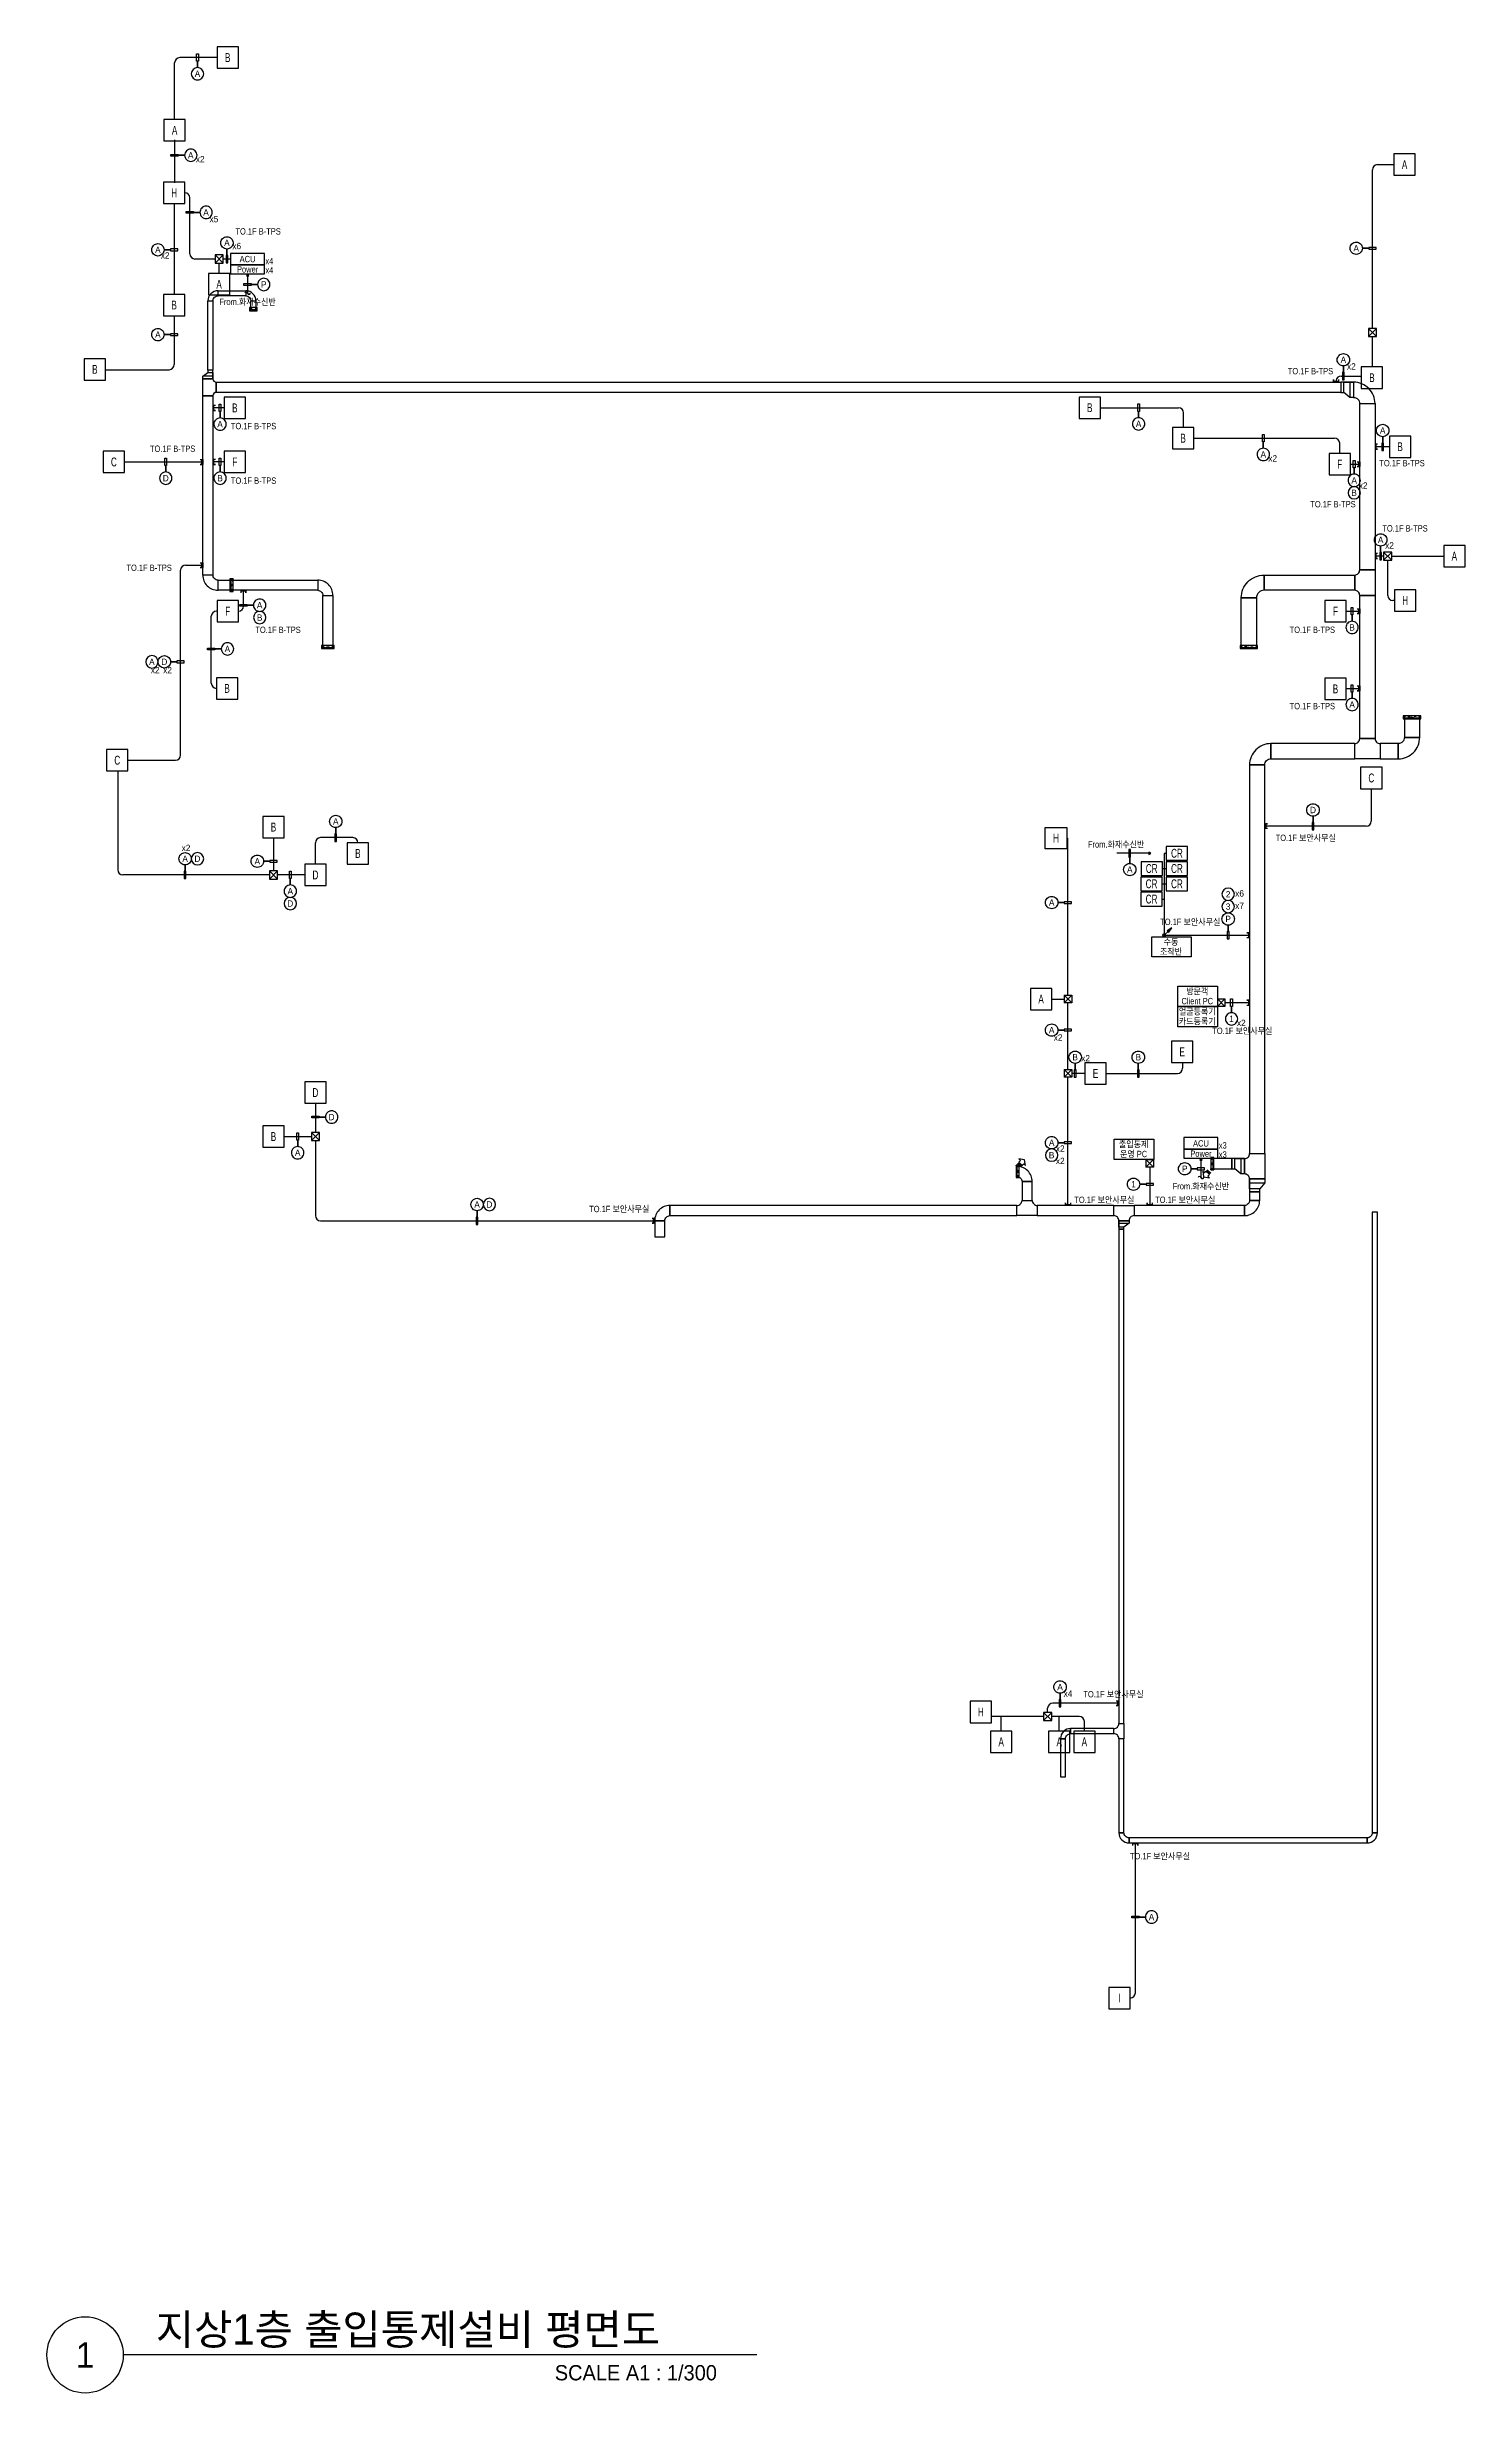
# Model space of a CAD drawing. Header units: millimetres. Extents: x 88230 to 502050, y -351975 to 882900.
# Drawn here: x 91128 to 174714, y -347550 to -209225 of the extents above; entities that cross this region are included whole.
import ezdxf
from ezdxf.enums import TextEntityAlignment as Align

# ---------------------------------------------------------------- set-up
doc = ezdxf.new("R2010")
doc.units = ezdxf.units.MM
doc.header["$LTSCALE"] = 150
doc.linetypes.add('D1', pattern=[3, 1, -1, 1])
for name, color, linetype in [('------16 CCTV', 3, 'Continuous'), ('-----20 General Symbol', 3, 'Continuous'), ('-----27 Communication Cable Tray', 2, 'Continuous'), ('-----29 Indicator', 1, 'Continuous'), ('-----30 Text', 2, 'Continuous'), ('-----41 Drawing Title', 2, 'Continuous'), ('4', 4, 'Continuous'), ('6', 6, 'Continuous')]:
    doc.layers.add(name, color=color, linetype=linetype)
doc.styles.add('ELEC', font='')
doc.styles.get('ELEC').set_extended_font_data('Dotum')

msp = doc.modelspace()

# ---------------------------------------------------------------- texts
at = {"layer": '-----20 General Symbol', "color": 3, "style": 'ELEC', "width": 0.9}
for s, p in [('Power', (102954, -222339, 0)), ('ACU', (102954, -221732, 0)), ('x4', (104238, -221848, 0)), ('x4', (104241, -222388, 0)), ('조작반', (157384, -262564)), ('수동', (157384, -261986)), ('Client PC', (158930, -265481)), ('방문객', (158930, -264904)), ('카드등록기', (158930, -266673)), ('얼굴등록기', (158930, -266096)), ('출입통제', (155177, -273918)), ('ACU', (159147, -273870, 0)), ('x3', (160432, -273986, 0)), ('운영 PC', (155177, -274496)), ('Power', (159147, -274477, 0)), ('x3', (160434, -274526, 0))]:
    msp.add_text(s, height=375, dxfattribs=at).set_placement(p, align=Align.MIDDLE_CENTER)
for p in [(102953, -224248), (154150, -256233), (159146, -276386)]:
    msp.add_text('From.화재수신반', height=375, dxfattribs=at).set_placement(p, align=Align.MIDDLE)
at = {"layer": '-----30 Text', "style": 'ELEC'}
for s, p in [('A', (100002, -210811)), ('A', (99605, -215611)), ('A', (100505, -218980)), ('A', (97668, -221187)), ('A', (101737, -220776)), ('A', (168298, -221095)), ('P', (103908, -223231)), ('A', (97668, -226187)), ('A', (167542, -227671)), ('A', (101331, -231466)), ('A', (155472, -231450)), ('A', (169859, -231839)), ('A', (162822, -233250)), ('D', (98131, -234651)), ('B', (101331, -234651)), ('A', (168179, -234780)), ('B', (168174, -235510)), ('A', (169739, -238289)), ('A', (103665, -242140)), ('B', (103665, -242870)), ('B', (168055, -243450)), ('A', (101767, -244719)), ('A', (97314, -245479)), ('D', (98048, -245479)), ('A', (168056, -248001)), ('D', (165752, -254214)), ('A', (108152, -254889)), ('A', (99272, -257089)), ('D', (99997, -257089)), ('A', (103528, -257236)), ('A', (154952, -257725)), ('A', (105472, -259001)), ('D', (105468, -259730)), ('A', (150348, -259671)), ('3', (160748, -259910)), ('2', (160748, -259180)), ('P', (160752, -260639)), ('1', (160948, -266529)), ('A', (150348, -267191)), ('B', (151732, -268789)), ('B', (155455, -268789)), ('D', (107905, -272318)), ('A', (150348, -273831)), ('A', (105908, -274423)), ('B', (150343, -274560)), ('P', (158191, -275369)), ('1', (155173, -276279)), ('A', (116481, -277475)), ('D', (117206, -277475)), ('A', (150842, -305922)), ('A', (156233, -319483))]:
    msp.add_text(s, height=375, dxfattribs=at).set_placement(p, align=Align.MIDDLE)
for s, p in [('x2', (99902, -216032)), ('x5', (100712, -219561)), ('x6', (102056, -221149)), ('x2', (97839, -221704)), ('x2', (167753, -228248)), ('x2', (163115, -233671)), ('x2', (168450, -235269)), ('x2', (170003, -238800)), ('x2', (97250, -246154)), ('x2', (97980, -246154)), ('x2', (99067, -256637)), ('x6', (161164, -259321)), ('x7', (161164, -260051)), ('x2', (161267, -266950)), ('x2', (150470, -267816)), ('x2', (152089, -269036)), ('x2', (150595, -274363)), ('x2', (150595, -275093)), ('x4', (151051, -306502))]:
    msp.add_text(s, height=375, dxfattribs=at).set_placement(p)
at = {"layer": '-----41 Drawing Title', "color": 2, "style": 'ELEC'}
msp.add_text('지상1층 출입통제설비 평면도', height=1800, dxfattribs=at).set_placement((97545, -344700))
at = {"layer": '-----41 Drawing Title', "color": 7, "style": 'ELEC'}
msp.add_text('1', height=1500, dxfattribs=at).set_placement((93378, -345300), align=Align.MIDDLE)
at = {"layer": '-----41 Drawing Title', "style": 'ELEC'}
msp.add_text('SCALE A1 : 1/300', height=900, dxfattribs=at).set_placement((130617, -346800), align=Align.RIGHT)
at = {"style": 'ELEC', "width": 0.9}
for s, p in [('TO.1F B-TPS', (103575, -220099)), ('TO.1F B-TPS', (165602, -228338, 0)), ('TO.1F B-TPS', (103306, -231577)), ('TO.1F B-TPS', (98536, -232914)), ('TO.1F B-TPS', (170997, -233762, 0)), ('TO.1F B-TPS', (103306, -234796)), ('TO.1F B-TPS', (166928, -236185, 0)), ('TO.1F B-TPS', (171175, -237609, 0)), ('TO.1F B-TPS', (97152, -239934)), ('TO.1F B-TPS', (104749, -243594)), ('TO.1F B-TPS', (165711, -243587)), ('TO.1F B-TPS', (165711, -248087)), ('TO.1F 보안사무실', (165326, -255844)), ('TO.1F 보안사무실', (158517, -260798)), ('TO.1F 보안사무실', (161585, -267223)), ('TO.1F 보안사무실', (124861, -277729, 0)), ('TO.1F 보안사무실', (153454, -277186)), ('TO.1F 보안사무실', (158220, -277186)), ('TO.1F 보안사무실', (153990, -306334)), ('TO.1F 보안사무실', (156734, -315884))]:
    msp.add_text(s, height=375, dxfattribs=at).set_placement(p, align=Align.MIDDLE)

# ---------------------------------------------------------------- blocks, each defined once
blk = doc.blocks.new('O08')
blk.add_hatch(color=256).paths.add_polyline_path([(120, 51), (-120, 51), (-120, 0), (120, 0)])
blk.add_lwpolyline([(120, 127.5), (120, 0), (-120, 0), (-120, 127.5), (-120, 51), (120, 51)])
blk = doc.blocks.new('O01')
blk.add_hatch(color=256).paths.add_polyline_path([(-149, -218), (-218, -149), (-368, -368)])
blk.add_line((-46, -46), (-184, -184))
blk.add_lwpolyline([(-368, -368), (-149, -218), (-218, -149), (-368, -368)])
blk.add_circle((0, 0), 65)
for p in [(-65, 0), (-65, 0), (0, 65), (0, 65), (65, 0), (65, 0), (0, -65), (0, -65)]:
    blk.add_point(p)
blk = doc.blocks.new('BOX')
at = {"layer": '-----20 General Symbol'}
for p, q in [((200, 200), (-200, -200)), ((-200, 200), (200, -200))]:
    blk.add_line(p, q, dxfattribs=at)
blk.add_lwpolyline([(-200, 200), (200, 200), (200, -200), (-200, -200)], close=True, dxfattribs=at)
blk = doc.blocks.new('GOK_I')
at = {"layer": '-----20 General Symbol', "color": 1}
blk.add_lwpolyline([(272950, 39120), (274750, 39120), (274750, 40920), (272950, 40920)], close=True, dxfattribs=at)
at = {"layer": '-----20 General Symbol', "color": 3, "style": 'ELEC', "width": 0.7}
blk.add_text('I', height=750, dxfattribs=at).set_placement((273850, 40020), align=Align.MIDDLE_CENTER)
blk = doc.blocks.new('GOK_A')
at = {"layer": '-----20 General Symbol', "color": 1}
blk.add_lwpolyline([(272950, 44280), (274750, 44280), (274750, 46080), (272950, 46080)], close=True, dxfattribs=at)
at = {"layer": '-----20 General Symbol', "color": 3, "style": 'ELEC', "width": 0.7}
blk.add_text('A', height=750, dxfattribs=at).set_placement((273850, 45180), align=Align.MIDDLE_CENTER)
blk = doc.blocks.new('GOK_B')
at = {"layer": '-----20 General Symbol', "color": 1}
blk.add_lwpolyline([(272950, 41850), (274750, 41850), (274750, 43650), (272950, 43650)], close=True, dxfattribs=at)
at = {"layer": '-----20 General Symbol', "color": 3, "style": 'ELEC', "width": 0.7}
blk.add_text('B', height=750, dxfattribs=at).set_placement((273850, 42750), align=Align.MIDDLE_CENTER)
blk = doc.blocks.new('GOK_F')
at = {"layer": '-----20 General Symbol', "color": 1}
blk.add_lwpolyline([(275670, 41850), (277470, 41850), (277470, 43650), (275670, 43650)], close=True, dxfattribs=at)
at = {"layer": '-----20 General Symbol', "color": 3, "style": 'ELEC', "width": 0.7}
blk.add_text('F', height=750, dxfattribs=at).set_placement((276570, 42750), align=Align.MIDDLE_CENTER)
blk = doc.blocks.new('GOK_H')
at = {"layer": '-----20 General Symbol', "color": 1}
blk.add_lwpolyline([(139470, -259730), (140730, -259730), (140730, -258470), (139470, -258470)], close=True, dxfattribs=at)
at = {"layer": '-----20 General Symbol', "color": 3, "style": 'ELEC', "width": 0.7}
blk.add_text('H', height=525, dxfattribs=at).set_placement((140100, -259100), align=Align.MIDDLE_CENTER)
blk = doc.blocks.new('GOK_D')
at = {"layer": '-----20 General Symbol', "color": 1}
blk.add_lwpolyline([(116508, -205929), (117768, -205929), (117768, -204669), (116508, -204669)], close=True, dxfattribs=at)
at = {"layer": '-----20 General Symbol', "color": 3, "style": 'ELEC', "width": 0.7}
blk.add_text('D', height=525, dxfattribs=at).set_placement((117138, -205299), align=Align.MIDDLE_CENTER)
blk = doc.blocks.new('A$Cfacc77e0')
at = {"layer": '-----20 General Symbol', "color": 1}
blk.add_lwpolyline([(0, 0), (1260, 0), (1260, 810), (0, 810)], close=True, dxfattribs=at)
at = {"layer": '-----20 General Symbol', "color": 3, "style": 'ELEC', "width": 0.7}
blk.add_text('CR', height=525, dxfattribs=at).set_placement((630, 410), align=Align.MIDDLE_CENTER)
blk = doc.blocks.new('GOK_C')
at = {"layer": '-----20 General Symbol', "color": 1}
blk.add_lwpolyline([(114698, -205929), (115958, -205929), (115958, -204669), (114698, -204669)], close=True, dxfattribs=at)
at = {"layer": '-----20 General Symbol', "color": 3, "style": 'ELEC', "width": 0.7}
blk.add_text('C', height=525, dxfattribs=at).set_placement((115328, -205299), align=Align.MIDDLE_CENTER)
blk = doc.blocks.new('A$C533477cd')
at = {"layer": '-----27 Communication Cable Tray', "color": 1, "elevation": 0}
blk.add_lwpolyline([(200, -2581), (0, -2581), (0, -3731), (200, -3731), (200, -2581)], dxfattribs=at)
at = {"layer": '-----27 Communication Cable Tray', "color": 1, "linetype": 'D1', "elevation": 0}
for points in [[(200, -2581), (0, -3731)], [(200, -3731), (0, -2581)]]:
    blk.add_lwpolyline(points, dxfattribs=at)
at = {"layer": '-----27 Communication Cable Tray', "elevation": 0}
for points in [[(50, -2631), (0, -2631), (0, -3681), (50, -3681), (50, -2631)], [(150, -2706), (150, -2656), (50, -2656), (50, -3656), (150, -3656), (150, -3606)]]:
    blk.add_lwpolyline(points, dxfattribs=at)
blk = doc.blocks.new('O03')
at = {"linetype": 'Continuous'}
for p, q in [((-101, 101), (101, -101)), ((-74, 127), (127, -74)), ((-48, 154), (154, -48)), ((-27, 366), (69, 270)), ((-27, 366), (321, 321)), ((69, 270), (-21, 180)), ((-21, 180), (180, -21)), ((270, 69), (180, -21)), ((270, 69), (366, -27)), ((321, 321), (366, -27))]:
    blk.add_line(p, q, dxfattribs=at)
blk = doc.blocks.new('GOK_E')
at = {"layer": '-----20 General Symbol', "color": 1}
blk.add_lwpolyline([(275670, 44280), (277470, 44280), (277470, 46080), (275670, 46080)], close=True, dxfattribs=at)
at = {"layer": '-----20 General Symbol', "color": 3, "style": 'ELEC', "width": 0.7}
blk.add_text('E', height=750, dxfattribs=at).set_placement((276570, 45180), align=Align.MIDDLE_CENTER)

# ---------------------------------------------------------------- linework, layer by layer
at = {"layer": '------16 CCTV', "elevation": 0}
for points in [[(151079, -265135), (151079, -265585), (151529, -265135), (151529, -265585), (151079, -265135), (151529, -265135), (151529, -265585), (151079, -265585)], [(160114, -265348), (160114, -265798), (160564, -265348), (160564, -265798), (160114, -265348), (160564, -265348), (160564, -265798), (160114, -265798)], [(151079, -269520), (151079, -269970), (151529, -269520), (151529, -269970), (151079, -269520), (151529, -269520), (151529, -269970), (151079, -269970)]]:
    msp.add_lwpolyline(points, dxfattribs=at)
at = {"layer": '------16 CCTV'}
msp.add_lwpolyline([(155904, -274813), (155904, -275263), (156354, -274813), (156354, -275263), (155904, -274813), (156354, -274813), (156354, -275263), (155904, -275263)], dxfattribs=at)
at = {"layer": '-----20 General Symbol', "color": 1}
for points in [[(101954, -222069), (103954, -222069), (103954, -221395), (101954, -221395)], [(101954, -222608), (103954, -222608), (103954, -222069), (101954, -222069)], [(154040, -273621), (156361, -273621), (156361, -274813), (154040, -274813)], [(158147, -274207), (160147, -274207), (160147, -273533), (158147, -273533)], [(158147, -274747), (160147, -274747), (160147, -274207), (158147, -274207)]]:
    msp.add_lwpolyline(points, close=True, dxfattribs=at)
at = {"layer": '-----20 General Symbol', "color": 1, "elevation": 0}
for points in [[(156246, -261689), (158567, -261689), (158567, -262880), (156246, -262880)], [(157793, -264607), (160114, -264607), (160114, -265798), (157793, -265798)], [(157793, -265798), (160114, -265798), (160114, -266990), (157793, -266990)]]:
    msp.add_lwpolyline(points, close=True, dxfattribs=at)
at = {"layer": '-----27 Communication Cable Tray', "elevation": 0}
for points in [[(100912, -224200), (100912, -224200, -0.4142136), (101212, -223900), (101212, -223900), (101212, -223600, 0.4142136), (100612, -224200)], [(102852, -223900), (102852, -223900, -0.4060977), (103144, -224200), (103144, -224200), (103444, -224200, 0.4102166), (102852, -223600)], [(100912, -229792), (100312, -229792), (100312, -229792), (100312, -228792), (100912, -228792, 0.4142136), (101112, -228992), (101112, -229592), (101112, -229592, 0.4142136)], [(168146, -229893), (168146, -229893, -0.4142136), (168506, -230253), (168506, -230253), (169406, -230253, 0.4142136), (168146, -228993)], [(101212, -240661), (101212, -240661, -0.4142136), (100912, -240361), (100912, -240361), (100312, -240361, 0.4142136), (101212, -241261)], [(107086, -241261), (107086, -241261, -0.4142136), (107386, -241561), (107386, -241561), (107986, -241561, 0.4142136), (107086, -240661)], [(162870, -241260), (162870, -241260, 0.4142136), (162421, -241709), (162421, -241709), (161522, -241709, -0.4142136), (162870, -240362)], [(168507, -240061), (169407, -240061), (169407, -240061), (169407, -241561), (168507, -241561, 0.4142136), (168207, -241261), (168207, -240361), (168207, -240361, 0.4142136)], [(162911, -251558), (162911, -251558, -0.4142136), (163271, -251198), (163271, -251198), (163271, -250298, 0.4142136), (162011, -251558)], [(169707, -250298), (169707, -251198), (169707, -251198), (168207, -251198), (168207, -250298, 0.4142136), (168507, -249998), (169407, -249998), (169407, -249998, 0.4142136)], [(171139, -249938), (171139, -249938, -0.4142136), (170779, -250298), (170779, -250298), (170779, -251198, 0.4142136), (172039, -249938)], [(148300, -275824), (148300, -275824, -0.4142136), (148600, -276124), (148600, -276124), (149200, -276124, 0.4142136), (148300, -275224)], [(162011, -274470), (162911, -274470), (162911, -274470), (162911, -275970), (162011, -275970, 0.4142136), (161711, -275670), (161711, -274770), (161711, -274770, 0.4142136)], [(127550, -278431), (127550, -278431, -0.4142136), (127850, -278131), (127850, -278131), (127850, -277531, 0.4142136), (126950, -278431)], [(149500, -277531), (149500, -278131), (149500, -278131), (148300, -278131), (148300, -277531, 0.4142136), (148600, -277231), (149200, -277231), (149200, -277231, 0.4142136)], [(154007, -278131), (154007, -277531), (154007, -277531), (155207, -277531), (155207, -278131, 0.4142136), (154907, -278431), (154307, -278431), (154307, -278431, 0.4142136)], [(162011, -277231), (162011, -277231, -0.4142136), (161711, -277531), (161711, -277531), (161711, -278131, 0.4142136), (162611, -277231)], [(151167, -308971), (151167, -308971, -0.4142136), (151467, -308671), (151467, -308671), (151467, -308371, 0.4142136), (150867, -308971)], [(154306, -308071), (154606, -308071), (154606, -308071), (154606, -308971), (154306, -308971, 0.4142136), (154006, -308671), (154006, -308371), (154006, -308371, 0.4142136)], [(154906, -314811), (154906, -314811, -0.4142136), (154606, -314511), (154606, -314511), (154306, -314511, 0.4142136), (154906, -315111)], [(169246, -314511), (169246, -314511, -0.4142136), (168946, -314811), (168946, -314811), (168946, -315111, 0.4142136), (169546, -314511)]]:
    msp.add_lwpolyline(points, format="xyb", close=True, dxfattribs=at)
for points in [[(101212, -223600), (102852, -223600), (102852, -223900), (101212, -223900)], [(100912, -224200), (100912, -228292), (100612, -228292), (100612, -224200)], [(103144, -224733), (103144, -224200), (103444, -224200), (103444, -224733)], [(167396, -229593), (101112, -229594), (101112, -228994), (167396, -228993)], [(100912, -229792), (100912, -240361), (100312, -240361), (100312, -229792)], [(169406, -230253), (169407, -240061), (168507, -240061), (168506, -230253)], [(107086, -241261), (101212, -241261), (101212, -240661), (107086, -240661)], [(162870, -240362), (168207, -240361), (168207, -241261), (162870, -241262)], [(107386, -244695), (107386, -241561), (107986, -241561), (107986, -244695)], [(161521, -244662), (161522, -241709), (162422, -241709), (162421, -244662)], [(169406, -241561), (169408, -249998), (168508, -249998), (168506, -241561)], [(172039, -249938), (172039, -248838), (171139, -248838), (171139, -249938)], [(168207, -250298), (163271, -250298), (163271, -251198), (168207, -251198)], [(170779, -250298), (169707, -250298), (169707, -251198), (170779, -251198)], [(162911, -274470), (162911, -251558), (162011, -251558), (162011, -274470)], [(160961, -274770), (159857, -274770), (159857, -275370), (160961, -275370)], [(149200, -277231), (149200, -276124), (148600, -276124), (148600, -277231)], [(148300, -277531), (127850, -277531), (127850, -278131), (148300, -278131)], [(154007, -277531), (149500, -277531), (149500, -278131), (154007, -278131)], [(161711, -277531), (155207, -277531), (155207, -278131), (161711, -278131)], [(162011, -276720), (162011, -277231), (162611, -277231), (162611, -276720)], [(169546, -314511), (169546, -277927), (169246, -277927), (169246, -314511)], [(127550, -279383), (127550, -278431), (126950, -278431), (126950, -279383)], [(154606, -308071), (154607, -278931), (154307, -278931), (154306, -308071)], [(154007, -308371), (151467, -308371), (151467, -308671), (154007, -308671)], [(151167, -311223), (151167, -308971), (150867, -308971), (150867, -311223)], [(154606, -314511), (154606, -308971), (154306, -308971), (154306, -314511)], [(168946, -314811), (154906, -314811), (154906, -315111), (168946, -315111)]]:
    msp.add_lwpolyline(points, close=True, dxfattribs=at)
at = {"layer": '-----27 Communication Cable Tray', "color": 1, "elevation": 0}
for points in [[(103069, -224583), (103069, -224783), (103519, -224783), (103519, -224583), (103069, -224583)], [(148435, -275156), (148255, -275156), (148255, -275891), (148435, -275891), (148435, -275156)], [(159722, -275438), (159902, -275438), (159902, -274703), (159722, -274703), (159722, -275438)]]:
    msp.add_lwpolyline(points, dxfattribs=at)
at = {"layer": '-----27 Communication Cable Tray', "color": 1, "linetype": 'D1', "elevation": 0}
for points in [[(103069, -224583), (103519, -224783)], [(103519, -224583), (103069, -224783)], [(148435, -275156), (148255, -275891)], [(148435, -275891), (148255, -275156)], [(159722, -275438), (159902, -274703)], [(159722, -274703), (159902, -275438)]]:
    msp.add_lwpolyline(points, dxfattribs=at)
at = {"layer": '-----27 Communication Cable Tray', "elevation": 0}
for points in [[(103119, -224733), (103119, -224783), (103469, -224783), (103469, -224733), (103119, -224733)], [(103194, -224633), (103144, -224633), (103144, -224733), (103444, -224733), (103444, -224633), (103394, -224633)], [(100912, -228792), (100912, -228292), (100612, -228292), (100612, -228412), (100912, -228412), (100912, -228645), (100312, -228645), (100612, -228412), (100912, -228412), (100912, -228792), (100312, -228792), (100312, -228645)], [(168146, -228993), (167396, -228993), (167396, -229593), (167575, -229593), (167575, -228993), (167924, -228993), (167924, -229893), (167575, -229593), (167575, -228993), (168146, -228993), (168146, -229893), (167924, -229893)], [(148300, -275201), (148255, -275201), (148255, -275846), (148300, -275846), (148300, -275201)], [(148390, -275269), (148390, -275224), (148300, -275224), (148300, -275824), (148390, -275824), (148390, -275779)], [(159767, -275325), (159767, -275370), (159857, -275370), (159857, -274770), (159767, -274770), (159767, -274815)], [(159857, -275393), (159902, -275393), (159902, -274748), (159857, -274748), (159857, -275393)], [(161711, -274770), (160961, -274770), (160961, -275370), (161140, -275370), (161140, -274770), (161489, -274770), (161489, -275670), (161140, -275370), (161140, -274770), (161711, -274770), (161711, -275670), (161489, -275670)], [(162011, -275970), (162011, -276720), (162611, -276720), (162611, -276541), (162011, -276541), (162011, -276192), (162911, -276192), (162611, -276541), (162011, -276541), (162011, -275970), (162911, -275970), (162911, -276192)], [(127550, -278431), (126950, -278431)], [(154307, -278431), (154307, -278931), (154607, -278931), (154607, -278812), (154307, -278812), (154307, -278579), (154907, -278579), (154607, -278812), (154307, -278812), (154307, -278431), (154907, -278431), (154907, -278579)]]:
    msp.add_lwpolyline(points, dxfattribs=at)
at = {"layer": '-----27 Communication Cable Tray', "color": 1}
for points in [[(102097, -240593), (101917, -240593), (101917, -241328), (102097, -241328), (102097, -240593)], [(107319, -244515), (107319, -244695), (108054, -244695), (108054, -244515), (107319, -244515)]]:
    msp.add_lwpolyline(points, dxfattribs=at)
at = {"layer": '-----27 Communication Cable Tray', "color": 1, "linetype": 'D1'}
for points in [[(102097, -240593), (101917, -241328)], [(102097, -241328), (101917, -240593)], [(107319, -244515), (108054, -244695)], [(108054, -244515), (107319, -244695)]]:
    msp.add_lwpolyline(points, dxfattribs=at)
at = {"layer": '-----27 Communication Cable Tray'}
for points in [[(101962, -240638), (101917, -240638), (101917, -241283), (101962, -241283), (101962, -240638)], [(102052, -240706), (102052, -240661), (101962, -240661), (101962, -241261), (102052, -241261), (102052, -241216)], [(107364, -244650), (107364, -244695), (108009, -244695), (108009, -244650), (107364, -244650)], [(107431, -244560), (107386, -244560), (107386, -244650), (107986, -244650), (107986, -244560), (107941, -244560)]]:
    msp.add_lwpolyline(points, dxfattribs=at)
at = {"layer": '-----29 Indicator', "color": 1}
for points in [[(100002, -210446), (100002, -210073), (99951, -210073), (99951, -209637), (100054, -209637), (100054, -210073), (99977, -210073), (100002, -210073), (100002, -210446, 0.4142136), (99637, -210811, 0.4142136), (100002, -211175, 0.4142136), (100367, -210811, 0.4142136), (100002, -210446, 0.1510418)], [(99244, -215611), (98872, -215611), (98872, -215663), (98435, -215663), (98435, -215560), (98872, -215560), (98872, -215637), (98872, -215611), (99244, -215611, 0.4142136), (99609, -215976, 0.4142136), (99974, -215611, 0.4142136), (99609, -215246, 0.4142136), (99244, -215611, 0.1510418)], [(100144, -218980), (99772, -218980), (99772, -219031), (99335, -219031), (99335, -218928), (99772, -218928), (99772, -219005), (99772, -218980), (100144, -218980, 0.4142136), (100509, -219345, 0.4142136), (100874, -218980, 0.4142136), (100509, -218615, 0.4142136), (100144, -218980, 0.1510418)], [(98033, -221187), (98405, -221187), (98405, -221239), (98842, -221239), (98842, -221136), (98405, -221136), (98405, -221213), (98405, -221187), (98033, -221187, -0.4142136), (97668, -221552, -0.4142136), (97303, -221187, -0.4142136), (97668, -220822, -0.4142136), (98033, -221187, -0.1510418)], [(101737, -221141), (101737, -221514), (101685, -221514), (101685, -221950), (101788, -221950), (101788, -221514), (101711, -221514), (101737, -221514), (101737, -221141, -0.4142136), (101372, -220776, -0.4142136), (101737, -220412, -0.4142136), (102102, -220776, -0.4142136), (101737, -221141, -0.1510418)], [(168663, -221095), (169035, -221095), (169035, -221146), (169472, -221146), (169472, -221043), (169035, -221043), (169035, -221120), (169035, -221095), (168663, -221095, -0.4142136), (168298, -221459, -0.4142136), (167933, -221095, -0.4142136), (168298, -220730, -0.4142136), (168663, -221095, -0.1510418)], [(103544, -223231), (103171, -223231), (103171, -223282), (102735, -223282), (102735, -223180), (103171, -223180), (103171, -223257), (103171, -223231), (103544, -223231, 0.4142136), (103908, -223596, 0.4142136), (104273, -223231, 0.4142136), (103908, -222866, 0.4142136), (103544, -223231, 0.1510418)], [(98033, -226187), (98405, -226187), (98405, -226239), (98842, -226239), (98842, -226136), (98405, -226136), (98405, -226213), (98405, -226187), (98033, -226187, -0.4142136), (97668, -226552, -0.4142136), (97303, -226187, -0.4142136), (97668, -225822, -0.4142136), (98033, -226187, -0.1510418)], [(101331, -231101), (101331, -230728), (101280, -230728), (101280, -230292), (101383, -230292), (101383, -230728), (101306, -230728), (101331, -230728), (101331, -231101, 0.4142136), (100967, -231466, 0.4142136), (101331, -231830, 0.4142136), (101696, -231466, 0.4142136), (101331, -231101, 0.1510418)], [(155472, -231085), (155472, -230713), (155421, -230713), (155421, -230277), (155524, -230277), (155524, -230713), (155447, -230713), (155472, -230713), (155472, -231085, 0.4142136), (155107, -231450, 0.4142136), (155472, -231815, 0.4142136), (155837, -231450, 0.4142136), (155472, -231085, 0.1510418)], [(162822, -232885), (162822, -232513), (162771, -232513), (162771, -232077), (162874, -232077), (162874, -232513), (162797, -232513), (162822, -232513), (162822, -232885, 0.4142136), (162457, -233250, 0.4142136), (162822, -233615, 0.4142136), (163187, -233250, 0.4142136), (162822, -232885, 0.1510418)], [(169859, -232204), (169859, -232577), (169808, -232577), (169808, -233013), (169910, -233013), (169910, -232577), (169833, -232577), (169859, -232577), (169859, -232204, -0.4142136), (169494, -231839, -0.4142136), (169859, -231475, -0.4142136), (170224, -231839, -0.4142136), (169859, -232204, -0.1510418)], [(98131, -234286), (98131, -233913), (98080, -233913), (98080, -233477), (98183, -233477), (98183, -233913), (98106, -233913), (98131, -233913), (98131, -234286, 0.4142136), (97767, -234651, 0.4142136), (98131, -235015, 0.4142136), (98496, -234651, 0.4142136), (98131, -234286, 0.1510418)], [(101331, -234286), (101331, -233913), (101280, -233913), (101280, -233477), (101383, -233477), (101383, -233913), (101306, -233913), (101331, -233913), (101331, -234286, 0.4142136), (100967, -234651, 0.4142136), (101331, -235015, 0.4142136), (101696, -234651, 0.4142136), (101331, -234286, 0.1510418)], [(168179, -234415), (168179, -234042), (168127, -234042), (168127, -233606), (168230, -233606), (168230, -234042), (168153, -234042), (168179, -234042), (168179, -234415, 0.4142136), (167814, -234780, 0.4142136), (168179, -235145, 0.4142136), (168543, -234780, 0.4142136), (168179, -234415, 0.1510418)], [(169739, -238654), (169739, -239026), (169688, -239026), (169688, -239463), (169790, -239463), (169790, -239026), (169713, -239026), (169739, -239026), (169739, -238654, -0.4142136), (169374, -238289, -0.4142136), (169739, -237924, -0.4142136), (170104, -238289, -0.4142136), (169739, -238654, -0.1510418)], [(103304, -242140), (102932, -242140), (102932, -242192), (102495, -242192), (102495, -242089), (102932, -242089), (102932, -242166), (102932, -242140), (103304, -242140, 0.4142136), (103669, -242505, 0.4142136), (104034, -242140, 0.4142136), (103669, -241776, 0.4142136), (103304, -242140, 0.1510418)], [(168055, -243085), (168055, -242713), (168004, -242713), (168004, -242277), (168107, -242277), (168107, -242713), (168030, -242713), (168055, -242713), (168055, -243085, 0.4142136), (167691, -243450, 0.4142136), (168055, -243815, 0.4142136), (168420, -243450, 0.4142136), (168055, -243085, 0.1510418)], [(101406, -244719), (101033, -244719), (101033, -244770), (100597, -244770), (100597, -244667), (101033, -244667), (101033, -244744), (101033, -244719), (101406, -244719, 0.4142136), (101771, -245083, 0.4142136), (102136, -244719, 0.4142136), (101771, -244354, 0.4142136), (101406, -244719, 0.1510418)], [(98413, -245479), (98785, -245479), (98785, -245530), (99222, -245530), (99222, -245427), (98785, -245427), (98785, -245504), (98785, -245479), (98413, -245479, -0.4142136), (98048, -245843, -0.4142136), (97683, -245479, -0.4142136), (98048, -245114, -0.4142136), (98413, -245479, -0.1510418)], [(168056, -247636), (168056, -247263), (168004, -247263), (168004, -246827), (168107, -246827), (168107, -247263), (168030, -247263), (168056, -247263), (168056, -247636, 0.4142136), (167691, -248001, 0.4142136), (168056, -248365, 0.4142136), (168421, -248001, 0.4142136), (168056, -247636, 0.1510418)], [(165752, -254579), (165752, -254952), (165701, -254952), (165701, -255388), (165804, -255388), (165804, -254952), (165727, -254952), (165752, -254952), (165752, -254579, -0.4142136), (165387, -254214, -0.4142136), (165752, -253850, -0.4142136), (166117, -254214, -0.4142136), (165752, -254579, -0.1510418)], [(108152, -255254), (108152, -255627), (108101, -255627), (108101, -256063), (108204, -256063), (108204, -255627), (108127, -255627), (108152, -255627), (108152, -255254, -0.4142136), (107787, -254889, -0.4142136), (108152, -254525, -0.4142136), (108517, -254889, -0.4142136), (108152, -255254, -0.1510418)], [(99272, -257454), (99272, -257827), (99221, -257827), (99221, -258263), (99324, -258263), (99324, -257827), (99247, -257827), (99272, -257827), (99272, -257454, -0.4142136), (98907, -257089, -0.4142136), (99272, -256725, -0.4142136), (99637, -257089, -0.4142136), (99272, -257454, -0.1510418)], [(103893, -257236), (104265, -257236), (104265, -257287), (104702, -257287), (104702, -257185), (104265, -257185), (104265, -257262), (104265, -257236), (103893, -257236, -0.4142136), (103528, -257601, -0.4142136), (103163, -257236, -0.4142136), (103528, -256871, -0.4142136), (103893, -257236, -0.1510418)], [(154952, -257360), (154952, -256987), (155003, -256987), (155003, -256551), (154900, -256551), (154900, -256987), (154977, -256987), (154952, -256987), (154952, -257360, -0.4142136), (155317, -257725, -0.4142136), (154952, -258090, -0.4142136), (154587, -257725, -0.4142136), (154952, -257360, -0.1510418)], [(105472, -258636), (105472, -258263), (105421, -258263), (105421, -257827), (105524, -257827), (105524, -258263), (105447, -258263), (105472, -258263), (105472, -258636, 0.4142136), (105107, -259001, 0.4142136), (105472, -259365, 0.4142136), (105837, -259001, 0.4142136), (105472, -258636, 0.1510418)], [(160752, -261004), (160752, -261377), (160701, -261377), (160701, -261813), (160804, -261813), (160804, -261377), (160727, -261377), (160752, -261377), (160752, -261004, -0.4142136), (160387, -260639, -0.4142136), (160752, -260275, -0.4142136), (161117, -260639, -0.4142136), (160752, -261004, -0.1510418)], [(151732, -269154), (151732, -269527), (151681, -269527), (151681, -269963), (151784, -269963), (151784, -269527), (151707, -269527), (151732, -269527), (151732, -269154, -0.4142136), (151367, -268789, -0.4142136), (151732, -268425, -0.4142136), (152097, -268789, -0.4142136), (151732, -269154, -0.1510418)], [(155455, -269154), (155455, -269527), (155404, -269527), (155404, -269963), (155507, -269963), (155507, -269527), (155430, -269527), (155455, -269527), (155455, -269154, -0.4142136), (155091, -268789, -0.4142136), (155455, -268425, -0.4142136), (155820, -268789, -0.4142136), (155455, -269154, -0.1510418)], [(107544, -272318), (107172, -272318), (107172, -272369), (106735, -272369), (106735, -272266), (107172, -272266), (107172, -272343), (107172, -272318), (107544, -272318, 0.4142136), (107909, -272683, 0.4142136), (108274, -272318, 0.4142136), (107909, -271953, 0.4142136), (107544, -272318, 0.1510418)], [(158555, -275369), (158928, -275369), (158928, -275420), (159364, -275420), (159364, -275318), (158928, -275318), (158928, -275395), (158928, -275369), (158555, -275369, -0.4142136), (158191, -275734, -0.4142136), (157826, -275369, -0.4142136), (158191, -275004, -0.4142136), (158555, -275369, -0.1510418)]]:
    msp.add_lwpolyline(points, format="xyb", dxfattribs=at)
at = {"layer": '-----29 Indicator', "color": 1, "elevation": 0}
for points in [[(167542, -228036), (167542, -228409), (167491, -228409), (167491, -228845), (167594, -228845), (167594, -228409), (167517, -228409), (167542, -228409), (167542, -228036, -0.4142136), (167177, -227671, -0.4142136), (167542, -227306, -0.4142136), (167907, -227671, -0.4142136), (167542, -228036, -0.1510418)], [(150713, -259671), (151085, -259671), (151085, -259722), (151522, -259722), (151522, -259620), (151085, -259620), (151085, -259697), (151085, -259671), (150713, -259671, -0.4142136), (150348, -260036, -0.4142136), (149983, -259671, -0.4142136), (150348, -259306, -0.4142136), (150713, -259671, -0.1510418)], [(160948, -266164), (160948, -265791), (160897, -265791), (160897, -265355), (161000, -265355), (161000, -265791), (160923, -265791), (160948, -265791), (160948, -266164, 0.4142136), (160584, -266529, 0.4142136), (160948, -266894, 0.4142136), (161313, -266529, 0.4142136), (160948, -266164, 0.1510418)], [(150713, -267191), (151085, -267191), (151085, -267242), (151522, -267242), (151522, -267140), (151085, -267140), (151085, -267217), (151085, -267191), (150713, -267191, -0.4142136), (150348, -267556, -0.4142136), (149983, -267191, -0.4142136), (150348, -266826, -0.4142136), (150713, -267191, -0.1510418)], [(105908, -274058), (105908, -273686), (105857, -273686), (105857, -273249), (105959, -273249), (105959, -273686), (105882, -273686), (105908, -273686), (105908, -274058, 0.4142136), (105543, -274423, 0.4142136), (105908, -274788, 0.4142136), (106273, -274423, 0.4142136), (105908, -274058, 0.1510418)], [(150713, -273831), (151085, -273831), (151085, -273882), (151522, -273882), (151522, -273780), (151085, -273780), (151085, -273857), (151085, -273831), (150713, -273831, -0.4142136), (150348, -274196, -0.4142136), (149983, -273831, -0.4142136), (150348, -273466, -0.4142136), (150713, -273831, -0.1510418)], [(155538, -276279), (155910, -276279), (155910, -276330), (156347, -276330), (156347, -276227), (155910, -276227), (155910, -276304), (155910, -276279), (155538, -276279, -0.4142136), (155173, -276644, -0.4142136), (154808, -276279, -0.4142136), (155173, -275914, -0.4142136), (155538, -276279, -0.1510418)], [(116481, -277840), (116481, -278213), (116429, -278213), (116429, -278649), (116532, -278649), (116532, -278213), (116455, -278213), (116481, -278213), (116481, -277840, -0.4142136), (116116, -277475, -0.4142136), (116481, -277110, -0.4142136), (116845, -277475, -0.4142136), (116481, -277840, -0.1510418)], [(150842, -306286), (150842, -306659), (150791, -306659), (150791, -307095), (150894, -307095), (150894, -306659), (150817, -306659), (150842, -306659), (150842, -306286, -0.4142136), (150478, -305922, -0.4142136), (150842, -305557, -0.4142136), (151207, -305922, -0.4142136), (150842, -306286, -0.1510418)], [(155873, -319483), (155500, -319483), (155500, -319535), (155064, -319535), (155064, -319432), (155500, -319432), (155500, -319509), (155500, -319483), (155873, -319483, 0.4142136), (156237, -319848, 0.4142136), (156602, -319483, 0.4142136), (156237, -319118, 0.4142136), (155873, -319483, 0.1510418)]]:
    msp.add_lwpolyline(points, format="xyb", dxfattribs=at)
at = {"layer": '-----29 Indicator'}
for centre, start, end in [((168179, -235510), 90, 180), ((168179, -235510), 0, 90), ((168179, -235510), 180, 270), ((168179, -235510), 270, 0), ((103669, -242870), 90, 180), ((103669, -242870), 180, 270), ((103669, -242870), 0, 90), ((103669, -242870), 270, 0), ((97318, -245479), 90, 180), ((97318, -245479), 180, 270), ((97318, -245479), 0, 90), ((97318, -245479), 270, 0), ((100002, -257089), 90, 180), ((100002, -257089), 180, 270), ((100002, -257089), 0, 90), ((100002, -257089), 270, 0), ((105472, -259730), 90, 180), ((105472, -259730), 180, 270), ((105472, -259730), 0, 90), ((105472, -259730), 270, 0), ((160752, -259180), 90, 180), ((160752, -259180), 180, 270), ((160752, -259910), 90, 180), ((160752, -259910), 180, 270), ((160752, -259180), 0, 90), ((160752, -259180), 270, 0), ((160752, -259910), 0, 90), ((160752, -259910), 270, 0), ((150348, -274560), 90, 180), ((150348, -274560), 180, 270), ((150348, -274560), 0, 90), ((150348, -274560), 270, 0), ((117210, -277475), 90, 180), ((117210, -277475), 180, 270), ((117210, -277475), 0, 90), ((117210, -277475), 270, 0)]:
    msp.add_arc(centre, 365, start, end, dxfattribs=at)
at = {"layer": '-----41 Drawing Title', "color": 7}
msp.add_line((132972, -345300), (95628, -345300), dxfattribs=at)
msp.add_circle((93378, -345300), 2250, dxfattribs=at)
at = {"layer": '4'}
for p, q in [((98654, -213510), (98654, -210155)), ((101154, -209855), (98954, -209855)), ((98654, -214710), (98654, -217230)), ((169254, -225827), (169254, -216465)), ((169554, -216165), (170519, -216165)), ((98624, -218460), (98624, -223812)), ((99554, -221432), (99554, -218130)), ((101034, -221732), (99854, -221732)), ((101274, -222590), (101274, -221972)), ((101954, -221732), (101514, -221732)), ((98624, -225072), (98624, -227956)), ((169254, -228095), (169254, -226307)), ((94584, -228256), (98324, -228256)), ((167110, -228895), (167110, -228993)), ((167408, -228627), (168613, -228627)), ((101574, -230510), (100912, -230510)), ((153224, -230495), (157824, -230495)), ((158124, -231665), (158124, -230795)), ((158724, -232295), (167024, -232295)), ((95704, -233695), (100312, -233695)), ((101574, -233695), (100912, -233695)), ((167324, -233195), (167324, -232595)), ((170254, -232795), (169407, -232795)), ((167954, -233825), (168506, -233825)), ((169914, -239244), (169407, -239245)), ((170394, -239244), (173454, -239244)), ((99004, -250980), (99004, -240080)), ((99304, -239780), (100312, -239780)), ((170154, -241560), (170154, -239484)), ((102714, -242189), (102714, -241255)), ((170554, -241860), (170454, -241860)), ((100815, -246745), (100815, -242795)), ((101154, -242495), (101115, -242495)), ((167707, -242495), (168506, -242495)), ((167708, -247045), (168507, -247045)), ((95904, -251280), (98704, -251280)), ((95304, -251880), (95304, -257745)), ((169189, -252957), (169189, -254870)), ((104484, -255850), (104484, -257805)), ((109154, -255845), (107254, -255845)), ((151234, -255875), (151304, -255875)), ((151304, -265135), (151304, -255875)), ((168889, -255170), (162911, -255170)), ((106954, -257385), (106954, -256145)), ((157101, -256770), (156984, -256770)), ((104244, -258045), (95604, -258045)), ((106324, -258045), (104724, -258045)), ((156984, -261595), (162011, -261595)), ((150354, -265360), (151079, -265360)), ((160564, -265573), (162011, -265573)), ((151304, -269520), (151304, -265585)), ((158059, -269109), (158059, -269445)), ((106962, -270964), (106962, -270965)), ((151304, -277531), (151304, -269970)), ((152304, -269745), (151529, -269745)), ((153564, -269745), (157759, -269745)), ((106954, -271505), (106954, -273227)), ((105114, -273467), (106714, -273467)), ((106954, -273707), (106954, -278131)), ((156129, -275263), (156129, -277531)), ((107254, -278431), (126950, -278431)), ((154245, -306877), (150410, -306877)), ((149870, -307657), (146804, -307657)), ((147372, -308518), (147372, -307657)), ((150110, -307417), (150110, -307177)), ((151976, -307657), (150350, -307657)), ((150796, -308518), (150796, -307657)), ((152276, -308518), (152276, -307907)), ((155282, -323959), (155282, -315111))]:
    msp.add_line(p, q, dxfattribs=at)
for points in [[(156984, -256770), (156984, -261595)], [(156874, -257670), (157101, -257670)], [(156874, -258570), (157101, -258570)], [(156874, -259470), (156984, -259470)]]:
    msp.add_lwpolyline(points, dxfattribs=at)
for centre, start, end in [((98954, -210155), 90, 180), ((169554, -216465), 90, 180), ((99254, -218130), 0, 90), ((99854, -221432), 180, 270), ((98324, -227956), 270, 0), ((167408, -228927), 90, 173.92226), ((157824, -230795), 0, 90), ((167024, -232595), 0, 90), ((99304, -240080), 90, 180), ((170454, -241560), 180, 270), ((101115, -242795), 90, 180), ((102414, -242189), 270, 0), ((101115, -246745), 180, 270), ((98704, -250980), 270, 0), ((107254, -256145), 90, 180), ((109154, -256145), 0, 90), ((168889, -254870), 270, 0), ((95604, -257745), 180, 270), ((157759, -269445), 270, 0), ((107254, -278131), 180, 269.99813), ((150410, -307177, 0), 90, 180), ((151976, -307957), 0, 90), ((154982, -323959), 270, 0)]:
    msp.add_arc(centre, 300, start, end, dxfattribs=at)
at = {"layer": '6'}
for p, q in [((102953, -222608), (102953, -223751)), ((156202, -256769), (154181, -256769)), ((159146, -274747), (159146, -275889))]:
    msp.add_line(p, q, dxfattribs=at)
for points in [[(103023, -222728), (102954, -222608), (102884, -222728)], [(156083, -256839), (156202, -256770), (156083, -256701)], [(159216, -274866), (159147, -274747), (159078, -274866)]]:
    msp.add_lwpolyline(points, close=True, dxfattribs=at)
for centre, start, end in [((102870, -223780), 18.99978, 161.00022), ((103036, -223722), 198.99978, 341.00022), ((159063, -275918), 18.99978, 161.00022), ((159229, -275860), 198.99978, 341.00022)]:
    msp.add_arc(centre, 88, start, end, dxfattribs=at)

# ---------------------------------------------------------------- block references
at = {"layer": '------16 CCTV', "lineweight": 0, "extrusion": (0, 0, -1), "xscale": 1.2, "yscale": 1.2, "zscale": -1.2}
for p in [(-101274, -221732), (-169254, -226067), (-170154, -239244), (-104484, -258045), (-106954, -273467), (-150110, -307657)]:
    msp.add_blockref('BOX', p, dxfattribs=at)
at = {"layer": '-----20 General Symbol', "xscale": 0.6999999999970896, "yscale": 0.6999999999970896, "zscale": 0.6999999999970896}
for name, p in [('GOK_B', (-89911, -239780)), ('GOK_A', (-93041, -245766)), ('GOK_A', (-20546, -247791)), ('GOK_A', (-90421, -254846)), ('GOK_B', (-93071, -254367)), ('GOK_B', (-97741, -258160)), ('GOK_B', (-22471, -258650)), ('GOK_B', (-89491, -260435)), ('GOK_B', (-39101, -260420)), ('GOK_B', (-33601, -262220)), ('GOK_B', (-20811, -262720)), ('GOK_F', (-91395, -263620)), ('GOK_F', (-26275, -263750)), ('GOK_A', (-17611, -270870)), ('GOK_F', (-91815, -272414)), ('GOK_F', (-26522, -272420)), ('GOK_B', (-89950, -276970)), ('GOK_B', (-24617, -277000)), ('GOK_B', (-87211, -285145)), ('GOK_B', (-82241, -286700)), ('GOK_A', (-41971, -296986)), ('GOK_E', (-35559, -300105)), ('GOK_E', (-40665, -301371)), ('GOK_B', (-87211, -303392)), ('GOK_A', (-44323, -340774)), ('GOK_A', (-40899, -340774)), ('GOK_A', (-39419, -340774)), ('GOK_I', (-37343, -352273))]:
    msp.add_blockref(name, p, dxfattribs=at)
at = {"layer": '-----20 General Symbol'}
for name, p in [('GOK_H', (-41476, 41270)), ('GOK_C', (-20254, -28396)), ('GOK_H', (31084, 17240)), ('GOK_C', (-20054, -45981)), ('GOK_C', (53861, -47028)), ('A$Cfacc77e0', (155614, -258075)), ('A$Cfacc77e0', (157101, -257175)), ('A$Cfacc77e0', (157101, -258075)), ('GOK_D', (-10184, -52746)), ('A$Cfacc77e0', (155605, -258975)), ('A$Cfacc77e0', (157101, -258975)), ('A$Cfacc77e0', (155605, -259875)), ('GOK_D', (-10184, -65576)), ('GOK_H', (6074, -48295))]:
    msp.add_blockref(name, p, dxfattribs=at)
at = {"layer": '-----20 General Symbol', "xscale": -1}
msp.add_blockref('GOK_H', (290704, 3225), dxfattribs=at)
at = {"layer": '-----20 General Symbol', "xscale": 1.199999999953434, "yscale": 1.199999999953434, "zscale": 1.199999999953434, "rotation": 180}
msp.add_blockref('O01', (156984, -261595), dxfattribs=at)
at = {"layer": '-----27 Communication Cable Tray', "xscale": -1}
for p, rotation in [((148435, -275156), 270), ((159622, -275529), 90)]:
    msp.add_blockref('O03', p, dxfattribs=dict(at, rotation=rotation))
at = {"xscale": 0.8999999999999999, "yscale": 0.8999999999999999, "zscale": 0.8999999999999999}
for p, rotation in [((159131, -244694, 0), 89.99999999999999), ((168747, -248838), 90)]:
    msp.add_blockref('A$C533477cd', p, dxfattribs=dict(at, rotation=rotation))
at = {"layer": '4', "xscale": 1.199999999953434, "yscale": 1.199999999953434, "zscale": 1.199999999953434}
for p in [(167110, -228993), (151304, -277531), (156129, -277531)]:
    msp.add_blockref('O08', p, dxfattribs=at)
at = {"layer": '4', "yscale": 1.199999999953434, "zscale": 1.199999999953434}
for p, xscale, rotation in [((100912, -230510), -1.199999999953434, 270), ((100312, -233695), 1.199999999953434, 90), ((100912, -233695), -1.199999999953434, 270), ((168506, -233825), 1.199999999953434, 90), ((169407, -232795), -1.199999999953434, 270), ((169407, -239245), -1.199999999953434, 270), ((100312, -239780), 1.199999999953434, 90), ((102714, -241255), 1.199999999953434, 180), ((168506, -242495), 1.199999999953434, 90), ((168507, -247045), 1.199999999953434, 90), ((162911, -255170), 1.199999999953434, 270), ((162011, -261595), -1.199999999953434, 90), ((162011, -265573), -1.199999999953434, 90), ((126950, -278431), 1.199999999953434, 89.99999999999999), ((154306, -306877), 1.199999999953434, 89.99999999999999), ((155282, -315111), 1.199999999953434, 180)]:
    msp.add_blockref('O08', p, dxfattribs=dict(at, xscale=xscale, rotation=rotation))

msp.set_redraw_order([(e.dxf.handle, doc.entitydb.next_handle()) for e in msp.query("TEXT MTEXT ATTDEF DIMENSION ARC_DIMENSION")])  # texts and dimensions are drawn at this point

doc.saveas('drawing.dxf')
